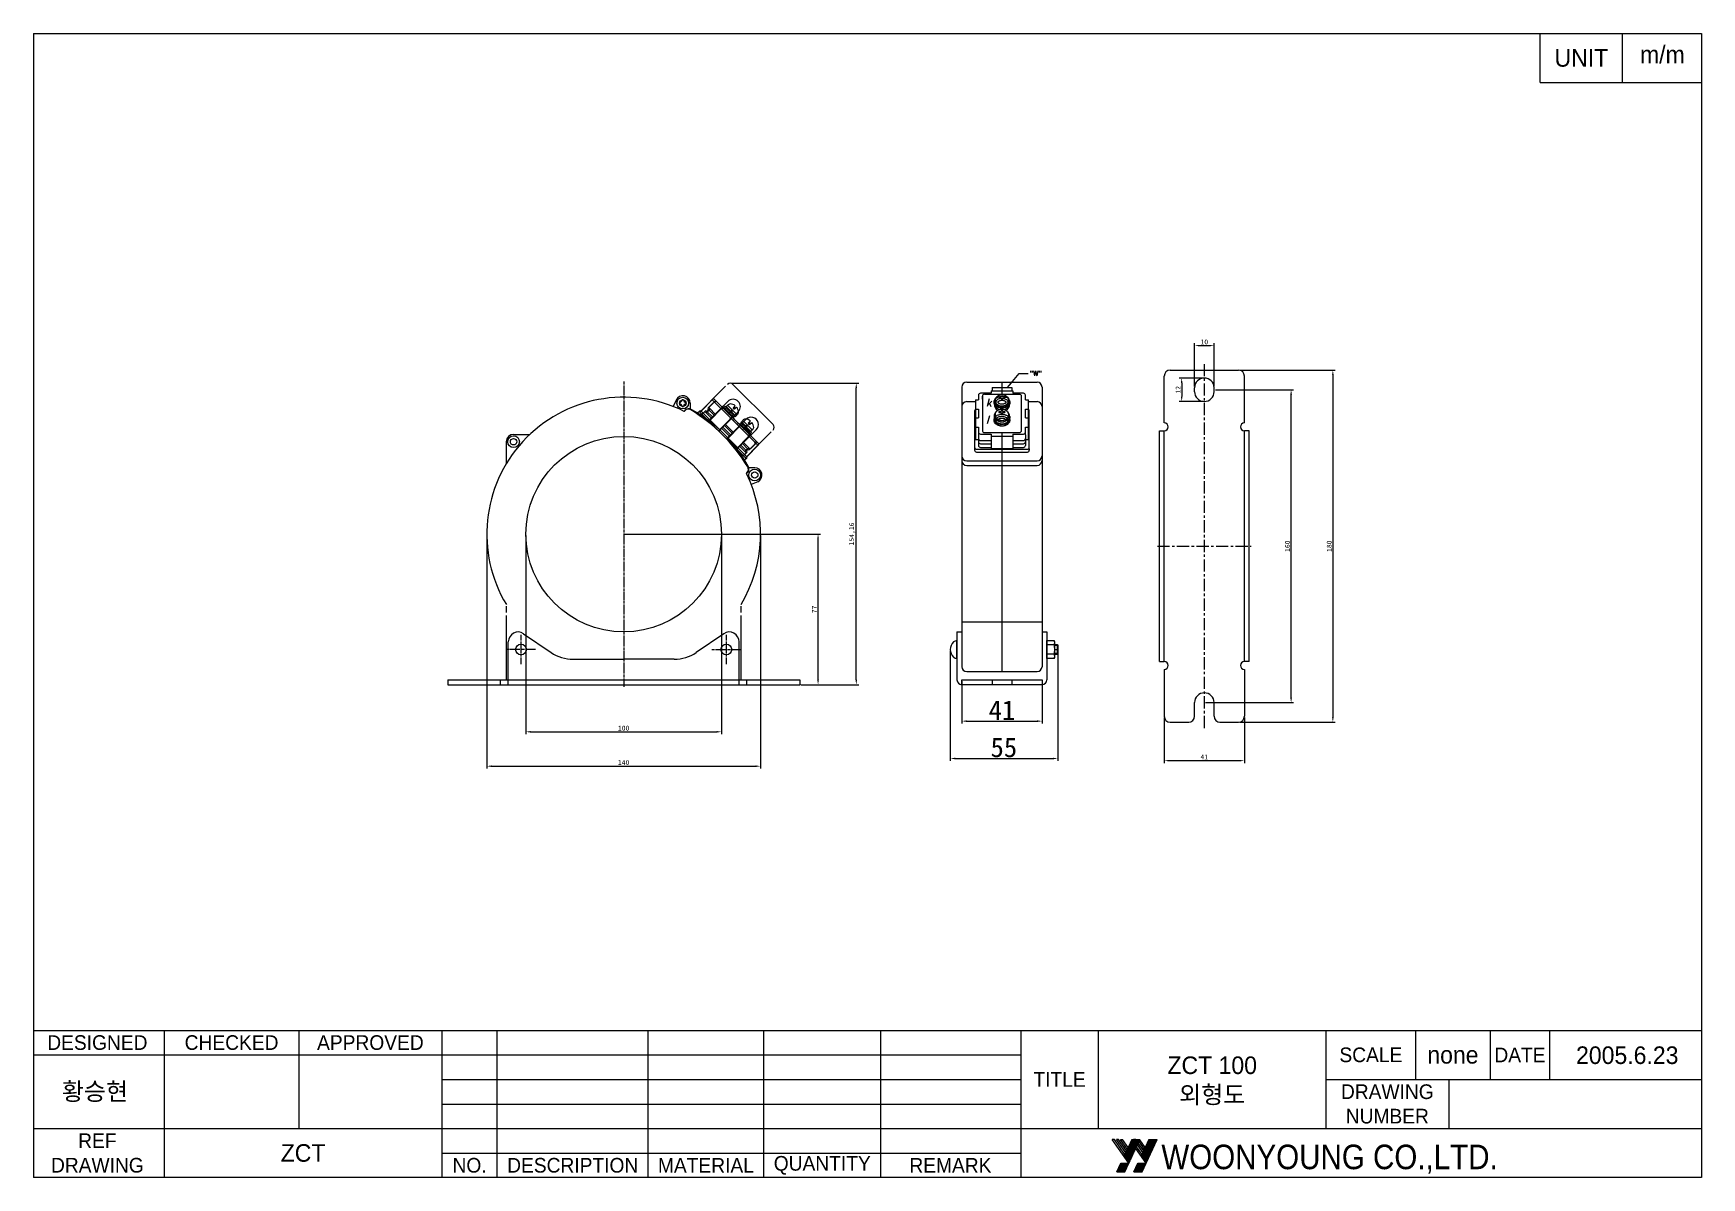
# Model space of a CAD drawing. Header units: millimetres. Extents: x 1231 to 2085, y -142 to 443.
import ezdxf

# ---------------------------------------------------------------- set-up
doc = ezdxf.new("R2010")
doc.units = ezdxf.units.MM
for name, pattern in [('CENTER', [2, 1.25, -0.25, 0.25, -0.25]), ('CENTER2', [28.575, 19.05, -3.175, 3.175, -3.175]), ('HIDDEN2', [4.7625, 3.175, -1.5875])]:
    doc.linetypes.add(name, pattern=pattern)
for name, color, linetype in [('case', 7, 'Continuous'), ('CL', 1, 'CENTER'), ('LAYER1', 4, 'Continuous'), ('RD', 1, 'Continuous'), ('가는실선', 7, 'Continuous'), ('단자cover', 5, 'Continuous'), ('단자판', 1, 'Continuous')]:
    doc.layers.add(name, color=color, linetype=linetype)
doc.styles.add('H', font='Dotum.ttf')
doc.styles.add('M', font='Gulim.ttf', dxfattribs={"height": 3})
doc.styles.add('ROMANS', font='romans.shx', dxfattribs={"height": 2.6})
doc.styles.add('ROMANT', font='GNGT.TTF', dxfattribs={"width": 0.9, "height": 3})
doc.dimstyles.new('ISO-25', dxfattribs={"dimtxt": 2.5, "dimasz": 2.5, "dimexe": 1.25, "dimexo": 0.625, "dimtad": 1, "dimtxsty": 'Standard', "dimcen": 2.5, "dimadec": 0, "dimazin": 0, "dimtfac": 1, "dimtmove": 0, "dimatfit": 3, "dimfxl": 0, "dimarcsym": 0})

msp = doc.modelspace()

# ---------------------------------------------------------------- texts
at = {"style": 'ROMANT', "width": 0.9}
for s in ['WOONYOUNG CO.,LTD', 'WOONYOUNG CO.,LTD.']:
    msp.add_text(s, height=12.55068, dxfattribs=at).set_placement((1808.279, -137.459))
at = {"color": 4, "insert": (1740.875, 270.801), "char_height": 2.6, "attachment_point": 1, "style": 'ROMANS'}
msp.add_mtext('"W"', dxfattribs=at)
at = {"color": 7, "char_height": 4, "attachment_point": 1, "style": 'H'}
for s, insert, width in [('{\\Fscripts.shx;k}', (1718.533, 256.578), 5.442), ('{\\Fscripts.shx;l}', (1718.594, 247.767), 2.4563)]:
    msp.add_mtext(s, dxfattribs=dict(at, insert=insert, width=width))
at = {"layer": '가는실선', "style": 'M'}
for s, insert, char_height, width, attachment_point in [('UNIT', (2023.078, 430.818), 9, 42, 5), ('m/m', (2053.053, 437.092), 9, 27.81, 1), ('DESIGNED', (1264.164, -72.75), 7.5, 68.46, 5), ('CHECKED', (1332.795, -72.75), 7.5, 68.82, 5), ('APPROVED', (1403.777, -72.75), 7.5, 73.14, 5), ('SCALE', (1915.426, -79.025), 7.5, 45.93, 5), ('SCALE', (1915.426, -79.025), 7.5, 45.93, 5), ('none', (1957.383, -79.025), 9, 38.01, 5), ('none', (1957.383, -79.025), 9, 38.01, 5), ('DATE', (1991.686, -79.025), 7.5, 30.6, 5), ('DATE', (1991.686, -79.025), 7.5, 30.6, 5), ('2005.6.23', (2046.537, -79.228), 9, 78.3302, 5), ('ZCT 100\\P외형도', (1834.292, -92.291), 9, 116.31, 5), ('황승현', (1246.005, -93.163), 9, 45.69, 1), ('TITLE', (1756.232, -91.576), 7.5, 39.78, 5), ('TITLE', (1756.232, -91.576), 7.5, 39.78, 5), ('DRAWING\\PNUMBER', (1923.841, -104.126), 7.5, 62.76, 5), ('DRAWING\\PNUMBER', (1923.841, -104.126), 7.5, 62.76, 5), ('REF\\PDRAWING', (1264.164, -129.228), 7.5, 68.46, 5), ('ZCT', (1369.365, -129.228), 9, 141.96, 5), ('NO.', (1454.511, -135.503), 7.5, 28.32, 5), ('DESCRIPTION', (1507.254, -135.503), 7.5, 77.16, 5), ('MATERIAL', (1575.377, -135.503), 7.5, 59.1, 5), ('QUANTITY', (1634.866, -135.503), 7.5, 59.85, 5), ('REMARK', (1700.412, -135.503), 7.5, 71.56006, 5)]:
    msp.add_mtext(s, dxfattribs=dict(at, insert=insert, char_height=char_height, width=width, attachment_point=attachment_point))

# ---------------------------------------------------------------- blocks, each defined once
blk = doc.blocks.new('*X11')
at = {"color": 0}
for p, q in [((151.4, 128.86), (153.26, 130.72)), ((151.47, 129.2), (152.99, 130.72)), ((151.51, 128.7), (153.52, 130.72)), ((151.61, 128.54), (153.79, 130.72)), ((151.7, 129.69), (152.72, 130.72)), ((151.72, 128.39), (154.05, 130.72)), ((151.93, 130.18), (152.46, 130.72)), ((152.15, 130.68), (152.19, 130.72)), ((155.61, 129.09), (157.23, 130.72)), ((155.61, 128.82), (157.5, 130.72)), ((155.72, 128.67), (157.76, 130.72)), ((155.82, 128.51), (158.03, 130.72)), ((155.84, 129.59), (156.97, 130.72)), ((155.93, 128.36), (158.29, 130.72)), ((156.07, 130.08), (156.7, 130.72)), ((156.3, 130.57), (156.44, 130.72)), ((151.83, 128.23), (154.02, 130.42)), ((151.94, 128.08), (153.79, 129.92)), ((152.05, 127.92), (153.56, 129.43)), ((152.16, 127.76), (153.33, 128.93)), ((152.27, 127.61), (153.1, 128.44)), ((152.38, 127.45), (152.87, 127.95)), ((152.49, 127.3), (152.64, 127.45)), ((156.04, 128.2), (158.16, 130.31)), ((156.15, 128.04), (157.93, 129.82)), ((156.26, 127.89), (157.7, 129.33)), ((156.37, 127.73), (157.47, 128.83)), ((156.48, 127.58), (157.24, 128.34)), ((156.59, 127.42), (157.01, 127.85)), ((156.7, 127.26), (156.79, 127.35)), ((148.52, 122.8), (150.65, 124.93)), ((148.73, 123.27), (150.38, 124.93)), ((148.79, 122.8), (150.91, 124.93)), ((148.96, 123.76), (150.12, 124.93)), ((149.05, 122.8), (151.18, 124.93)), ((149.18, 124.26), (149.85, 124.93)), ((149.32, 122.8), (151.44, 124.93)), ((149.41, 124.75), (149.59, 124.93)), ((149.58, 122.8), (151.28, 124.49)), ((149.85, 122.8), (151.05, 124)), ((150.11, 122.8), (150.83, 123.51)), ((150.38, 122.8), (150.6, 123.02)), ((152.76, 122.8), (154.89, 124.93)), ((152.87, 123.17), (154.63, 124.93)), ((153.03, 122.8), (155.16, 124.93)), ((153.1, 123.66), (154.36, 124.93)), ((153.29, 122.8), (155.42, 124.93)), ((153.33, 124.16), (154.1, 124.93)), ((153.55, 124.65), (153.83, 124.93)), ((153.56, 122.8), (155.64, 124.88)), ((153.82, 122.8), (155.42, 124.39)), ((154.09, 122.8), (155.19, 123.9)), ((154.36, 122.8), (154.97, 123.41)), ((154.62, 122.8), (154.74, 122.92))]:
    blk.add_line(p, q, dxfattribs=at)
blk = doc.blocks.new('*X12')
at = {"color": 0}
for p, q in [((150.35, 73.46), (150.77, 73.87)), ((150.46, 73.3), (150.88, 73.71)), ((150.52, 73.89), (150.66, 74.03)), ((150.57, 73.14), (150.99, 73.56)), ((154.56, 73.42), (154.98, 73.84)), ((154.65, 73.77), (154.87, 73.99)), ((154.67, 73.27), (155.09, 73.68)), ((154.78, 73.11), (155.2, 73.52)), ((149.51, 71.81), (149.91, 72.21)), ((149.62, 71.66), (150.02, 72.06)), ((149.68, 72.25), (149.8, 72.37)), ((149.73, 71.5), (150.13, 71.9)), ((149.84, 71.35), (150.24, 71.75)), ((149.94, 72.77), (150.31, 73.14)), ((149.94, 71.19), (150.34, 71.59)), ((150, 72.58), (150.42, 72.99)), ((150.05, 71.03), (150.45, 71.43)), ((150.11, 72.42), (150.52, 72.83)), ((150.16, 70.88), (150.56, 71.28)), ((150.22, 72.26), (150.63, 72.68)), ((150.27, 70.72), (150.67, 71.12)), ((150.33, 72.11), (150.74, 72.52)), ((150.38, 70.57), (150.78, 70.97)), ((150.44, 71.95), (150.85, 72.36)), ((150.49, 70.41), (150.89, 70.81)), ((150.55, 71.79), (150.96, 72.21)), ((150.6, 70.26), (151, 70.66)), ((150.66, 71.64), (151.07, 72.05)), ((150.68, 72.99), (151.09, 73.4)), ((150.71, 70.1), (150.78, 70.17)), ((150.77, 71.48), (151.18, 71.89)), ((150.79, 72.83), (151.2, 73.24)), ((150.88, 71.33), (151.29, 71.74)), ((150.9, 72.68), (151.31, 73.09)), ((150.99, 71.17), (151.4, 71.58)), ((151.01, 72.52), (151.42, 72.93)), ((151.09, 71.01), (151.24, 71.16)), ((151.12, 72.36), (151.53, 72.78)), ((151.23, 72.21), (151.64, 72.62)), ((151.34, 72.05), (151.75, 72.46)), ((151.45, 71.9), (151.7, 72.15)), ((153.72, 71.78), (154.12, 72.18)), ((153.81, 72.14), (154.01, 72.34)), ((153.83, 71.63), (154.23, 72.03)), ((153.94, 71.47), (154.34, 71.87)), ((154.05, 71.31), (154.45, 71.71)), ((154.1, 72.7), (154.52, 73.11)), ((154.16, 71.16), (154.56, 71.56)), ((154.21, 72.54), (154.63, 72.96)), ((154.26, 71), (154.66, 71.4)), ((154.32, 72.39), (154.74, 72.8)), ((154.37, 70.85), (154.77, 71.25)), ((154.43, 72.23), (154.84, 72.64)), ((154.48, 70.69), (154.88, 71.09)), ((154.54, 72.07), (154.95, 72.49)), ((154.59, 70.53), (154.99, 70.94)), ((154.65, 71.92), (155.06, 72.33)), ((154.7, 70.38), (155.1, 70.78)), ((154.76, 71.76), (155.17, 72.17)), ((154.81, 70.22), (155.15, 70.57)), ((154.87, 71.61), (155.28, 72.02)), ((154.89, 72.95), (155.3, 73.37)), ((154.98, 71.45), (155.39, 71.86)), ((155, 72.8), (155.41, 73.21)), ((155.09, 71.29), (155.5, 71.71)), ((155.11, 72.64), (155.52, 73.06)), ((155.2, 71.14), (155.61, 71.55)), ((155.22, 72.48), (155.63, 72.9)), ((155.31, 70.98), (155.38, 71.06)), ((155.32, 72.33), (155.74, 72.74)), ((155.43, 72.17), (155.85, 72.59)), ((155.54, 72.01), (155.96, 72.43)), ((155.65, 71.86), (155.84, 72.05))]:
    blk.add_line(p, q, dxfattribs=at)
blk = doc.blocks.new('*X13')
at = {"color": 0}
for p, q in [((151.4, 128.86), (153.26, 130.72)), ((151.47, 129.2), (152.99, 130.72)), ((151.51, 128.7), (153.52, 130.72)), ((151.61, 128.54), (153.79, 130.72)), ((151.7, 129.69), (152.72, 130.72)), ((151.72, 128.39), (154.05, 130.72)), ((151.93, 130.18), (152.46, 130.72)), ((152.15, 130.68), (152.19, 130.72)), ((155.61, 129.09), (157.23, 130.72)), ((155.61, 128.82), (157.5, 130.72)), ((155.72, 128.67), (157.76, 130.72)), ((155.82, 128.51), (158.03, 130.72)), ((155.84, 129.59), (156.97, 130.72)), ((155.93, 128.36), (158.29, 130.72)), ((156.07, 130.08), (156.7, 130.72)), ((156.3, 130.57), (156.44, 130.72)), ((151.83, 128.23), (154.02, 130.42)), ((151.94, 128.08), (153.79, 129.92)), ((152.05, 127.92), (153.56, 129.43)), ((152.16, 127.76), (153.33, 128.93)), ((152.27, 127.61), (153.1, 128.44)), ((152.38, 127.45), (152.87, 127.95)), ((152.49, 127.3), (152.64, 127.45)), ((156.04, 128.2), (158.16, 130.31)), ((156.15, 128.04), (157.93, 129.82)), ((156.26, 127.89), (157.7, 129.33)), ((156.37, 127.73), (157.47, 128.83)), ((156.48, 127.58), (157.24, 128.34)), ((156.59, 127.42), (157.01, 127.85)), ((156.7, 127.26), (156.79, 127.35)), ((148.52, 122.8), (150.65, 124.93)), ((148.73, 123.27), (150.38, 124.93)), ((148.79, 122.8), (150.91, 124.93)), ((148.96, 123.76), (150.12, 124.93)), ((149.05, 122.8), (151.18, 124.93)), ((149.18, 124.26), (149.85, 124.93)), ((149.32, 122.8), (151.44, 124.93)), ((149.41, 124.75), (149.59, 124.93)), ((149.58, 122.8), (151.28, 124.49)), ((149.85, 122.8), (151.05, 124)), ((150.11, 122.8), (150.83, 123.51)), ((150.38, 122.8), (150.6, 123.02)), ((152.76, 122.8), (154.89, 124.93)), ((152.87, 123.17), (154.63, 124.93)), ((153.03, 122.8), (155.16, 124.93)), ((153.1, 123.66), (154.36, 124.93)), ((153.29, 122.8), (155.42, 124.93)), ((153.33, 124.16), (154.1, 124.93)), ((153.55, 124.65), (153.83, 124.93)), ((153.56, 122.8), (155.64, 124.88)), ((153.82, 122.8), (155.42, 124.39)), ((154.09, 122.8), (155.19, 123.9)), ((154.36, 122.8), (154.97, 123.41)), ((154.62, 122.8), (154.74, 122.92))]:
    blk.add_line(p, q, dxfattribs=at)
blk = doc.blocks.new('*D192')
at = {"color": 0, "lineweight": -2}
for p, q in [((1835.89, 261.16), (1875.88, 261.16)), ((1874.63, 103.66), (1874.63, 258.66)), ((1830.89, 101.16), (1875.88, 101.16))]:
    blk.add_line(p, q, dxfattribs=at)
at = {"color": 0}
for points in [[(1874.22, 258.66), (1875.05, 258.66), (1874.63, 261.16)], [(1874.22, 103.66), (1875.05, 103.66), (1874.63, 101.16)]]:
    blk.add_solid(points, dxfattribs=at)
at = {"layer": 'Defpoints', "color": 0}
for p in [(1835.26, 261.16), (1874.63, 261.16), (1830.26, 101.16)]:
    blk.add_point(p, dxfattribs=at)
at = {"color": 0, "insert": (1872.76, 181.16), "char_height": 2.5, "attachment_point": 5, "rotation": 90}
blk.add_mtext('160', dxfattribs=at)
blk = doc.blocks.new('*D193')
at = {"color": 0, "lineweight": -2}
for p, q in [((1848.39, 271.16), (1897.24, 271.16)), ((1895.99, 268.66), (1895.99, 93.66)), ((1848.39, 91.16), (1897.24, 91.16))]:
    blk.add_line(p, q, dxfattribs=at)
at = {"color": 0}
for points in [[(1895.57, 268.66), (1896.41, 268.66), (1895.99, 271.16)], [(1895.57, 93.66), (1896.41, 93.66), (1895.99, 91.16)]]:
    blk.add_solid(points, dxfattribs=at)
at = {"layer": 'Defpoints', "color": 0}
for p in [(1847.76, 271.16), (1847.76, 91.16), (1895.99, 91.16)]:
    blk.add_point(p, dxfattribs=at)
at = {"color": 0, "insert": (1894.11, 181.16), "char_height": 2.5, "attachment_point": 5, "rotation": 90}
blk.add_mtext('180', dxfattribs=at)
blk = doc.blocks.new('*D194')
at = {"color": 0, "lineweight": -2}
for p, q in [((1809.76, 93.54), (1809.76, 70.22)), ((1850.76, 93.54), (1850.76, 70.22)), ((1812.26, 71.47), (1848.26, 71.47))]:
    blk.add_line(p, q, dxfattribs=at)
at = {"color": 0}
for points in [[(1812.26, 71.89), (1812.26, 71.06), (1809.76, 71.47)], [(1848.26, 71.89), (1848.26, 71.06), (1850.76, 71.47)]]:
    blk.add_solid(points, dxfattribs=at)
at = {"layer": 'Defpoints', "color": 0}
for p in [(1809.76, 94.16), (1850.76, 94.16), (1850.76, 71.47)]:
    blk.add_point(p, dxfattribs=at)
at = {"color": 0, "insert": (1830.26, 73.35), "char_height": 2.5, "attachment_point": 5}
blk.add_mtext('41', dxfattribs=at)
blk = doc.blocks.new('*D195')
at = {"color": 0, "lineweight": -2}
for p, q in [((1825.26, 262.79), (1825.26, 284.98)), ((1827.76, 283.73), (1832.76, 283.73)), ((1835.26, 262.79), (1835.26, 284.98))]:
    blk.add_line(p, q, dxfattribs=at)
at = {"color": 0}
for points in [[(1827.76, 284.14), (1827.76, 283.31), (1825.26, 283.73)], [(1832.76, 284.14), (1832.76, 283.31), (1835.26, 283.73)]]:
    blk.add_solid(points, dxfattribs=at)
at = {"layer": 'Defpoints', "color": 0}
for p in [(1835.26, 283.73), (1825.26, 262.16), (1835.26, 262.16)]:
    blk.add_point(p, dxfattribs=at)
at = {"color": 0, "insert": (1830.26, 285.6), "char_height": 2.5, "attachment_point": 5}
blk.add_mtext('10', dxfattribs=at)
blk = doc.blocks.new('*D196')
at = {"color": 0, "lineweight": -2}
for p, q in [((1829.64, 267.16), (1817.42, 267.16)), ((1818.67, 264.66), (1818.67, 257.66)), ((1829.64, 255.16), (1817.42, 255.16))]:
    blk.add_line(p, q, dxfattribs=at)
at = {"color": 0}
for points in [[(1818.26, 264.66), (1819.09, 264.66), (1818.67, 267.16)], [(1818.26, 257.66), (1819.09, 257.66), (1818.67, 255.16)]]:
    blk.add_solid(points, dxfattribs=at)
at = {"layer": 'Defpoints', "color": 0}
for p in [(1830.26, 267.16), (1818.67, 255.16), (1830.26, 255.16)]:
    blk.add_point(p, dxfattribs=at)
at = {"color": 0, "insert": (1816.8, 261.16), "char_height": 2.5, "attachment_point": 5, "rotation": 90}
blk.add_mtext('12', dxfattribs=at)
blk = doc.blocks.new('*D197')
at = {"color": 0, "lineweight": -2}
for p, q in [((1700.36, 127.69), (1700.36, 71.32)), ((1755.36, 127.69), (1755.36, 71.32)), ((1702.86, 72.57), (1752.86, 72.57))]:
    blk.add_line(p, q, dxfattribs=at)
at = {"color": 0}
for points in [[(1702.86, 72.98), (1702.86, 72.15), (1700.36, 72.57)], [(1752.86, 72.98), (1752.86, 72.15), (1755.36, 72.57)]]:
    blk.add_solid(points, dxfattribs=at)
at = {"layer": 'Defpoints', "color": 0}
for p in [(1700.36, 128.31), (1755.36, 128.31), (1755.36, 72.57)]:
    blk.add_point(p, dxfattribs=at)
at = {"color": 0, "insert": (1727.73, 78.19), "char_height": 10, "attachment_point": 5}
blk.add_mtext('55', dxfattribs=at)
blk = doc.blocks.new('*D198')
at = {"color": 0, "lineweight": -2}
for p, q in [((1706.26, 112.2), (1706.26, 90.43)), ((1747.26, 112.2), (1747.26, 90.43)), ((1708.76, 91.68), (1744.76, 91.68))]:
    blk.add_line(p, q, dxfattribs=at)
at = {"color": 0}
for points in [[(1708.76, 92.1), (1708.76, 91.26), (1706.26, 91.68)], [(1744.76, 92.1), (1744.76, 91.26), (1747.26, 91.68)]]:
    blk.add_solid(points, dxfattribs=at)
at = {"layer": 'Defpoints', "color": 0}
for p in [(1706.26, 112.83), (1747.26, 112.83), (1747.26, 91.68)]:
    blk.add_point(p, dxfattribs=at)
at = {"color": 0, "insert": (1726.76, 97.3), "char_height": 10, "attachment_point": 5}
blk.add_mtext('41', dxfattribs=at)
blk = doc.blocks.new('*D200')
at = {"color": 0, "lineweight": -2}
for p, q in [((1483.32, 186.7), (1483.32, 84.98)), ((1583.32, 186.7), (1583.32, 84.98)), ((1485.82, 86.23), (1580.82, 86.23))]:
    blk.add_line(p, q, dxfattribs=at)
at = {"color": 0}
for points in [[(1485.82, 86.64), (1485.82, 85.81), (1483.32, 86.23)], [(1580.82, 86.64), (1580.82, 85.81), (1583.32, 86.23)]]:
    blk.add_solid(points, dxfattribs=at)
at = {"layer": 'Defpoints', "color": 0}
for p in [(1483.32, 187.33), (1583.32, 187.33), (1583.32, 86.23)]:
    blk.add_point(p, dxfattribs=at)
at = {"color": 0, "insert": (1533.32, 88.1), "char_height": 2.5, "attachment_point": 5}
blk.add_mtext('100', dxfattribs=at)
blk = doc.blocks.new('*D201')
at = {"color": 0, "lineweight": -2}
for p, q in [((1463.32, 186.7), (1463.32, 67.39)), ((1603.32, 186.7), (1603.32, 67.39)), ((1465.82, 68.64), (1600.82, 68.64))]:
    blk.add_line(p, q, dxfattribs=at)
at = {"color": 0}
for points in [[(1465.82, 69.06), (1465.82, 68.23), (1463.32, 68.64)], [(1600.82, 69.06), (1600.82, 68.23), (1603.32, 68.64)]]:
    blk.add_solid(points, dxfattribs=at)
at = {"layer": 'Defpoints', "color": 0}
for p in [(1463.32, 187.33), (1603.32, 187.33), (1603.32, 68.64)]:
    blk.add_point(p, dxfattribs=at)
at = {"color": 0, "insert": (1533.32, 70.52), "char_height": 2.5, "attachment_point": 5}
blk.add_mtext('140', dxfattribs=at)
blk = doc.blocks.new('*D202')
at = {"color": 0, "lineweight": -2}
for p, q in [((1533.95, 187.33), (1633.97, 187.33)), ((1632.72, 112.83), (1632.72, 184.83)), ((1623.95, 110.33), (1633.97, 110.33))]:
    blk.add_line(p, q, dxfattribs=at)
at = {"color": 0}
for points in [[(1632.3, 184.83), (1633.13, 184.83), (1632.72, 187.33)], [(1632.3, 112.83), (1633.13, 112.83), (1632.72, 110.33)]]:
    blk.add_solid(points, dxfattribs=at)
at = {"layer": 'Defpoints', "color": 0}
for p in [(1533.32, 187.33), (1632.72, 187.33), (1623.32, 110.33)]:
    blk.add_point(p, dxfattribs=at)
at = {"color": 0, "insert": (1630.84, 148.83), "char_height": 2.5, "attachment_point": 5, "rotation": 90}
blk.add_mtext('77', dxfattribs=at)
blk = doc.blocks.new('*D203')
at = {"color": 0, "lineweight": -2}
for p, q in [((1588.43, 264.48), (1653.51, 264.48)), ((1652.26, 112.83), (1652.26, 261.98)), ((1623.95, 110.33), (1653.51, 110.33))]:
    blk.add_line(p, q, dxfattribs=at)
at = {"color": 0}
for points in [[(1651.84, 261.98), (1652.67, 261.98), (1652.26, 264.48)], [(1651.84, 112.83), (1652.67, 112.83), (1652.26, 110.33)]]:
    blk.add_solid(points, dxfattribs=at)
at = {"layer": 'Defpoints', "color": 0}
for p in [(1587.81, 264.48), (1652.26, 264.48), (1623.32, 110.33)]:
    blk.add_point(p, dxfattribs=at)
at = {"color": 0, "insert": (1650.17, 187.4), "char_height": 2.5, "attachment_point": 5, "rotation": 90}
blk.add_mtext('154,16', dxfattribs=at)

# ---------------------------------------------------------------- dimensions: what is measured, and where the dimension line sits
for base, p1, p2, picture, middle in [((1835.261, 283.727), (1825.261, 262.163), (1835.261, 262.163), '*D195', (1830.261, 285.602)), ((1603.324, 68.643), (1463.324, 187.326), (1603.324, 187.326), '*D201', (1533.324, 70.518)), ((1583.324, 86.226), (1483.324, 187.326), (1583.324, 187.326), '*D200', (1533.324, 88.101)), ((1850.761, 71.474), (1809.761, 94.163), (1850.761, 94.163), '*D194', (1830.261, 73.349))]:
    dim = msp.add_linear_dim(base=base, p1=p1, p2=p2, dimstyle='ISO-25')
    dim.commit()
    dim.dimension.update_dxf_attribs({"geometry": picture, "text_midpoint": middle})
for base, p1, p2, picture, middle in [((1652.257, 264.482), (1623.324, 110.326), (1587.807, 264.482), '*D203', (1650.174, 187.404)), ((1818.674, 255.163), (1830.261, 267.163), (1830.261, 255.163), '*D196', (1816.799, 261.163)), ((1895.99, 91.163), (1847.761, 271.163), (1847.761, 91.163), '*D193', (1894.115, 181.163)), ((1874.633, 261.163), (1830.261, 101.163), (1835.261, 261.163), '*D192', (1872.758, 181.163)), ((1632.717, 187.326), (1623.324, 110.326), (1533.324, 187.326), '*D202', (1630.842, 148.826))]:
    dim = msp.add_linear_dim(base=base, p1=p1, p2=p2, angle=90, dimstyle='ISO-25')
    dim.commit()
    dim.dimension.update_dxf_attribs({"geometry": picture, "text_midpoint": middle})
at = {"color": 7}
for base, p1, p2, picture, middle in [((1755.358, 72.568), (1700.358, 128.311), (1755.358, 128.311), '*D197', (1727.728, 72.568)), ((1747.258, 91.679), (1706.258, 112.826), (1747.258, 112.826), '*D198', (1726.758, 91.679))]:
    dim = msp.add_linear_dim(base=base, p1=p1, p2=p2, dimstyle='ISO-25', override={"dimtxt": 10}, dxfattribs=at)
    dim.commit()
    dim.dimension.update_dxf_attribs({"geometry": picture, "text_midpoint": middle, "dimtype": 160})

# ---------------------------------------------------------------- linework, layer by layer
at = {"color": 1, "linetype": 'CENTER', "ltscale": 5}
for p, q in [((1830.261, 88.163), (1830.261, 274.163)), ((1806.261, 181.163), (1854.261, 181.163))]:
    msp.add_line(p, q, dxfattribs=at)
at = {"color": 1, "linetype": 'CENTER'}
for p, q in [((1533.324, 265.383), (1533.324, 109.269)), ((1488.286, 128.326), (1473.362, 128.326)), ((1488.286, 128.326), (1473.362, 128.326)), ((1480.824, 120.864), (1480.824, 135.788)), ((1480.824, 120.864), (1480.824, 135.788)), ((1578.362, 128.326), (1593.286, 128.326)), ((1578.362, 128.326), (1593.286, 128.326)), ((1585.824, 120.864), (1585.824, 135.788)), ((1585.824, 120.864), (1585.824, 135.788))]:
    msp.add_line(p, q, dxfattribs=at)
for p, q in [((1708.758, 265.004), (1744.758, 265.004)), ((1726.758, 265.004), (1726.758, 258.873)), ((1809.761, 244.163), (1809.761, 268.163)), ((1812.761, 271.163), (1847.761, 271.163)), ((1850.761, 244.163), (1850.761, 268.163)), ((1579.639, 256.269), (1602.267, 233.642)), ((1706.258, 262.504), (1706.258, 119.504)), ((1713.258, 255.998), (1714.758, 255.998)), ((1714.758, 258.326), (1714.758, 255.998)), ((1721.258, 259.326), (1715.758, 259.326)), ((1716.758, 257.873), (1716.758, 240.288)), ((1717.758, 258.873), (1735.758, 258.873)), ((1721.258, 260.594), (1721.258, 259.326)), ((1721.258, 260.594), (1732.258, 260.594)), ((1721.758, 262.251), (1721.758, 260.594)), ((1721.758, 262.251), (1731.758, 262.251)), ((1731.758, 262.251), (1731.758, 260.594)), ((1732.258, 260.594), (1732.258, 259.326)), ((1737.758, 259.326), (1732.258, 259.326)), ((1736.758, 256.395), (1736.758, 257.873)), ((1736.758, 240.288), (1736.758, 256.395)), ((1738.758, 255.998), (1738.758, 258.326)), ((1738.758, 255.998), (1740.258, 255.998)), ((1747.258, 262.504), (1747.258, 119.504)), ((1825.261, 260.163), (1825.261, 262.163)), ((1835.261, 260.163), (1835.261, 262.163)), ((1560.133, 255.865), (1558.652, 252.583)), ((1567.301, 254.323), (1567.301, 251.307)), ((1708.758, 255.071), (1713.258, 255.071)), ((1713.258, 251.255), (1714.758, 251.255)), ((1713.758, 251.255), (1714.758, 251.255)), ((1714.758, 251.255), (1714.758, 246.805)), ((1738.758, 251.255), (1739.758, 251.255)), ((1738.758, 246.805), (1738.758, 251.255)), ((1738.758, 251.255), (1740.258, 251.255)), ((1740.258, 255.071), (1744.758, 255.071)), ((1713.258, 246.805), (1714.758, 246.805)), ((1713.258, 242.063), (1714.758, 242.063)), ((1714.758, 242.063), (1714.758, 239.527)), ((1714.758, 239.527), (1714.758, 235.699)), ((1726.758, 239.288), (1726.758, 117.004)), ((1738.758, 246.805), (1740.258, 246.805)), ((1738.758, 238.056), (1738.758, 242.063)), ((1738.758, 242.063), (1740.258, 242.063)), ((1807.261, 122.163), (1807.261, 240.163)), ((1807.261, 240.163), (1809.761, 240.163)), ((1809.761, 122.163), (1809.761, 240.163)), ((1853.261, 240.163), (1850.761, 240.163)), ((1850.761, 122.163), (1850.761, 240.163)), ((1853.261, 122.163), (1853.261, 240.163)), ((1473.269, 234.571), (1473.269, 223.291)), ((1477.019, 238.321), (1485.37, 238.321)), ((1712.758, 231.012), (1712.758, 230.32)), ((1713.258, 235.699), (1714.758, 235.699)), ((1713.758, 230.749), (1739.758, 230.749)), ((1714.758, 235.699), (1714.758, 234.94)), ((1714.758, 234.94), (1714.758, 233.707)), ((1714.758, 233.707), (1714.758, 232.69)), ((1715.758, 238.527), (1721.258, 238.527)), ((1715.758, 235.199), (1721.258, 235.199)), ((1715.758, 233.577), (1721.258, 233.577)), ((1721.258, 238.527), (1721.258, 231.128)), ((1721.258, 237.466), (1732.258, 237.466)), ((1721.258, 231.128), (1732.258, 231.128)), ((1732.258, 238.527), (1737.758, 238.527)), ((1732.258, 238.527), (1732.258, 231.128)), ((1732.258, 235.199), (1737.758, 235.199)), ((1732.258, 233.577), (1737.758, 233.577)), ((1738.758, 238.056), (1738.758, 237.297)), ((1738.758, 237.297), (1738.758, 234.94)), ((1738.758, 235.699), (1740.258, 235.699)), ((1738.758, 234.94), (1738.758, 233.707)), ((1738.758, 233.707), (1738.758, 232.69)), ((1740.758, 231.012), (1740.758, 230.32)), ((1708.758, 224.797), (1744.758, 224.797)), ((1708.758, 222.465), (1744.758, 222.465)), ((1600.321, 221.303), (1597.304, 221.303)), ((1601.863, 214.135), (1598.581, 212.654)), ((1473.324, 112.826), (1473.324, 142.538)), ((1593.324, 112.826), (1593.324, 142.538)), ((1706.258, 142.515), (1721.758, 142.515)), ((1721.758, 142.515), (1731.758, 142.515)), ((1731.758, 142.515), (1747.258, 142.515)), ((1807.261, 122.163), (1809.761, 122.163)), ((1853.261, 122.163), (1850.761, 122.163)), ((1443.324, 112.826), (1623.324, 112.826)), ((1443.324, 112.826), (1443.324, 110.326)), ((1473.324, 112.826), (1593.324, 112.826)), ((1623.324, 112.826), (1623.324, 110.326)), ((1708.758, 117.004), (1744.758, 117.004)), ((1809.761, 118.163), (1809.761, 94.163)), ((1850.761, 118.163), (1850.761, 94.163)), ((1443.324, 110.326), (1623.324, 110.326)), ((1825.261, 94.163), (1825.261, 101.163)), ((1835.261, 94.163), (1835.261, 101.163)), ((1812.761, 91.163), (1822.261, 91.163)), ((1838.261, 91.163), (1847.761, 91.163)), ((1231.434, -66.474), (2084.578, -66.474)), ((1231.434, -66.474), (2077.438, -66.474)), ((1298.385, -66.474), (1298.385, -141.778)), ((1367.207, -66.474), (1367.207, -116.677)), ((1440.351, -66.474), (1440.351, -116.677)), ((1440.351, -66.474), (1440.351, -79.025)), ((1468.674, -141.778), (1468.674, -66.474)), ((1545.827, -141.778), (1545.827, -66.474)), ((1604.941, -141.778), (1604.941, -66.474)), ((1664.782, -141.778), (1664.782, -66.474)), ((1736.342, -66.474), (1736.342, -141.778)), ((1736.342, -66.474), (1736.342, -91.576)), ((1776.137, -116.677), (1776.137, -66.474)), ((1776.137, -116.677), (1776.137, -66.474)), ((1892.461, -66.474), (1892.461, -116.677)), ((1892.461, -66.474), (1892.461, -116.677)), ((1938.378, -91.576), (1938.378, -66.474)), ((1938.378, -91.576), (1938.378, -66.474)), ((1976.386, -66.474), (1976.386, -91.576)), ((1976.386, -66.474), (1976.386, -91.576)), ((2006.997, -91.576), (2006.997, -66.474)), ((2006.997, -91.576), (2006.997, -66.474)), ((1231.434, -79.025), (1736.342, -79.025)), ((1440.351, -91.576), (1736.342, -91.576)), ((1892.461, -91.576), (2084.578, -91.576)), ((1892.461, -91.576), (2077.438, -91.576)), ((1955.214, -91.576), (1955.214, -116.677)), ((1955.214, -91.576), (1955.214, -116.677)), ((1440.351, -104.126), (1736.342, -104.126)), ((1892.461, -104.126), (1892.461, -104.126)), ((1892.461, -104.126), (1892.461, -104.126)), ((1231.434, -116.677), (2084.578, -116.677)), ((1231.434, -116.677), (2077.438, -116.677)), ((1440.351, -116.677), (1440.351, -141.778)), ((1791.669, -134.375), (1783.183, -122.267)), ((1784.277, -122.267), (1783.183, -122.267)), ((1784.277, -122.267), (1783.183, -122.267)), ((1791.669, -134.375), (1783.183, -122.267)), ((1789.49, -129.833), (1784.277, -122.267)), ((1789.49, -129.833), (1784.277, -122.267)), ((1792.556, -132.575), (1785.347, -122.267)), ((1786.393, -122.267), (1785.347, -122.267)), ((1786.393, -122.267), (1785.347, -122.267)), ((1792.556, -132.575), (1785.347, -122.267)), ((1790.478, -128.108), (1786.393, -122.267)), ((1790.478, -128.108), (1786.393, -122.267)), ((1787.327, -122.203), (1788.373, -122.203)), ((1793.362, -130.833), (1787.327, -122.203)), ((1787.327, -122.203), (1788.373, -122.203)), ((1793.362, -130.833), (1787.327, -122.203)), ((1791.284, -126.367), (1788.373, -122.203)), ((1791.284, -126.367), (1788.373, -122.203)), ((1791.284, -126.367), (1789.657, -129.473)), ((1791.284, -126.367), (1789.657, -129.473)), ((1790.478, -128.108), (1790.645, -127.748)), ((1790.478, -128.108), (1790.645, -127.748)), ((1793.139, -131.315), (1790.645, -127.748)), ((1793.139, -131.315), (1790.645, -127.748)), ((1791.284, -126.367), (1791.455, -126.009)), ((1791.284, -126.367), (1791.455, -126.009)), ((1791.448, -126), (1791.447, -125.998)), ((1791.448, -126), (1791.447, -125.998)), ((1793.182, -122.267), (1791.452, -126.015)), ((1793.182, -122.267), (1791.452, -126.015)), ((1793.945, -129.573), (1791.455, -126.009)), ((1793.945, -129.573), (1791.455, -126.009)), ((1793.182, -122.267), (1797.328, -122.267)), ((1793.182, -122.267), (1797.328, -122.267)), ((1793.945, -129.573), (1795.186, -126.892)), ((1793.945, -129.573), (1795.186, -126.892)), ((1795.154, -122.267), (1794.108, -122.267)), ((1795.154, -122.267), (1794.108, -122.267)), ((1795.186, -126.892), (1795.603, -125.99)), ((1795.186, -126.892), (1795.603, -125.99)), ((1800.43, -134.375), (1795.186, -126.892)), ((1800.43, -134.375), (1795.186, -126.892)), ((1795.603, -125.99), (1796.045, -125.036)), ((1795.603, -125.99), (1796.045, -125.036)), ((1798.251, -129.833), (1795.603, -125.99)), ((1798.251, -129.833), (1795.603, -125.99)), ((1796.045, -125.036), (1796.462, -124.136)), ((1796.045, -125.036), (1796.462, -124.136)), ((1801.316, -132.575), (1796.045, -125.036)), ((1801.316, -132.575), (1796.045, -125.036)), ((1796.462, -124.136), (1796.856, -123.284)), ((1796.462, -124.136), (1796.856, -123.284)), ((1799.239, -128.108), (1796.462, -124.136)), ((1799.239, -128.108), (1796.462, -124.136)), ((1796.856, -123.284), (1797.268, -122.395)), ((1796.856, -123.284), (1797.268, -122.395)), ((1802.114, -130.851), (1796.856, -123.284)), ((1802.114, -130.851), (1796.856, -123.284)), ((1797.268, -122.395), (1797.328, -122.267)), ((1797.268, -122.395), (1797.328, -122.267)), ((1800.045, -126.367), (1797.268, -122.395)), ((1800.045, -126.367), (1797.268, -122.395)), ((1800.045, -126.367), (1798.418, -129.473)), ((1800.045, -126.367), (1798.418, -129.473)), ((1799.239, -128.108), (1799.406, -127.748)), ((1799.239, -128.108), (1799.406, -127.748)), ((1801.9, -131.315), (1799.406, -127.748)), ((1801.9, -131.315), (1799.406, -127.748)), ((1800.045, -126.367), (1800.212, -126.007)), ((1800.045, -126.367), (1800.212, -126.007)), ((1801.943, -122.267), (1800.212, -126.007)), ((1801.943, -122.267), (1800.212, -126.007)), ((1802.706, -129.573), (1800.212, -126.006)), ((1802.706, -129.573), (1800.212, -126.006)), ((1800.483, -134.375), (1806.086, -122.27)), ((1800.483, -134.375), (1806.086, -122.27)), ((1801.943, -122.267), (1806.104, -122.267)), ((1801.943, -122.267), (1806.104, -122.267)), ((1440.351, -129.228), (1736.342, -129.228)), ((1785.518, -138.824), (1787.562, -134.375)), ((1785.518, -138.824), (1787.578, -134.375)), ((1785.518, -138.824), (1787.562, -134.375)), ((1785.518, -138.824), (1787.578, -134.375)), ((1787.562, -134.375), (1791.722, -134.375)), ((1787.562, -134.375), (1791.722, -134.375)), ((1789.657, -129.473), (1789.106, -130.718)), ((1789.657, -129.473), (1789.106, -130.718)), ((1789.49, -129.833), (1789.657, -129.473)), ((1789.49, -129.833), (1789.657, -129.473)), ((1792.268, -133.196), (1789.657, -129.473)), ((1792.268, -133.196), (1789.657, -129.473)), ((1789.679, -138.824), (1791.722, -134.375)), ((1789.679, -138.824), (1791.722, -134.375)), ((1791.722, -134.375), (1792.268, -133.196)), ((1791.722, -134.375), (1792.268, -133.196)), ((1792.268, -133.196), (1792.556, -132.575)), ((1792.268, -133.196), (1792.556, -132.575)), ((1792.556, -132.575), (1793.139, -131.315)), ((1792.556, -132.575), (1793.139, -131.315)), ((1793.139, -131.315), (1793.362, -130.833)), ((1793.139, -131.315), (1793.362, -130.833)), ((1793.362, -130.833), (1793.945, -129.573)), ((1793.362, -130.833), (1793.945, -129.573)), ((1794.279, -138.824), (1796.323, -134.375)), ((1794.279, -138.824), (1796.339, -134.375)), ((1794.279, -138.824), (1796.323, -134.375)), ((1794.279, -138.824), (1796.339, -134.375)), ((1796.323, -134.375), (1800.483, -134.375)), ((1796.323, -134.375), (1800.483, -134.375)), ((1798.418, -129.473), (1797.849, -130.692)), ((1798.418, -129.473), (1797.849, -130.692)), ((1798.251, -129.833), (1798.418, -129.473)), ((1798.251, -129.833), (1798.418, -129.473)), ((1801.029, -133.196), (1798.418, -129.473)), ((1801.029, -133.196), (1798.418, -129.473)), ((1798.44, -138.824), (1800.483, -134.375)), ((1798.44, -138.824), (1800.483, -134.375)), ((1785.518, -138.824), (1789.679, -138.824)), ((1785.518, -138.824), (1789.679, -138.824)), ((1794.279, -138.824), (1798.44, -138.824)), ((1794.279, -138.824), (1798.44, -138.824))]:
    msp.add_line(p, q)
at = {"linetype": 'Continuous'}
for p, q in [((1578.932, 256.269), (1572.922, 250.259)), ((1713.258, 255.998), (1713.258, 235.699)), ((1740.258, 235.699), (1740.258, 255.998)), ((1564.848, 250.67), (1564.285, 250.107)), ((1572.215, 250.259), (1571.139, 249.183)), ((1575.75, 250.259), (1578.932, 247.077)), ((1579.639, 254.855), (1577.164, 252.38)), ((1577.164, 251.673), (1580.346, 248.491)), ((1588.478, 247.43), (1584.235, 251.673)), ((1712.758, 250.255), (1712.758, 231.012)), ((1740.758, 231.012), (1740.758, 250.255)), ((1583.882, 242.127), (1588.125, 237.884)), ((1585.296, 243.541), (1589.539, 239.299)), ((1590.953, 244.955), (1600.852, 235.056)), ((1593.428, 242.481), (1597.67, 238.238)), ((1717.758, 239.288), (1735.758, 239.288)), ((1593.074, 232.935), (1596.256, 229.753)), ((1594.488, 234.349), (1597.67, 231.167)), ((1602.267, 232.935), (1596.256, 226.924)), ((1600.852, 233.642), (1598.378, 231.167)), ((1715.758, 231.69), (1721.258, 231.69)), ((1732.258, 231.69), (1737.758, 231.69)), ((1596.256, 226.217), (1595.181, 225.141)), ((1713.758, 229.32), (1739.758, 229.32)), ((1596.668, 218.85), (1596.104, 218.287)), ((1474.324, 110.326), (1474.324, 132.275)), ((1482.14, 136.406), (1496.226, 126.802)), ((1584.507, 136.406), (1570.421, 126.802)), ((1592.324, 110.326), (1592.324, 132.275)), ((1507.493, 123.326), (1533.324, 123.326)), ((1559.154, 123.326), (1533.324, 123.326)), ((1470.324, 110.326), (1470.324, 112.826)), ((1596.324, 110.326), (1596.324, 112.826))]:
    msp.add_line(p, q, dxfattribs=at)
at = {"linetype": 'CENTER2'}
msp.add_line((1716.758, 256.395), (1716.758, 257.873), dxfattribs=at)
at = {"color": 7}
for p, q in [((1725.258, 257.348), (1725.258, 256.948)), ((1725.258, 256.948), (1726.458, 256.948)), ((1726.458, 256.948), (1726.458, 256.148)), ((1726.458, 256.148), (1727.058, 256.148)), ((1727.058, 256.948), (1727.058, 256.148)), ((1727.058, 256.948), (1728.258, 256.948)), ((1728.258, 257.348), (1728.258, 256.948)), ((1567.301, 254.323), (1567.301, 251.037)), ((1572.275, 249.729), (1576.336, 245.669)), ((1586.587, 255.214), (1577.043, 245.669)), ((1578.993, 255.74), (1587.832, 246.901)), ((1591.891, 249.91), (1582.346, 240.366)), ((1583.448, 251.285), (1583.589, 251.144)), ((1584.084, 251.639), (1583.589, 251.144)), ((1584.508, 251.639), (1585.003, 251.144)), ((1585.71, 251.851), (1585.003, 251.144)), ((1585.003, 251.144), (1589.246, 246.901)), ((1585.392, 252.169), (1585.746, 252.523)), ((1590.271, 247.29), (1585.392, 252.169)), ((1585.746, 252.523), (1590.625, 247.644)), ((1586.099, 252.876), (1586.099, 252.876)), ((1586.418, 253.265), (1591.367, 248.315)), ((1588.421, 251.262), (1588.421, 249.847)), ((1588.657, 251.026), (1588.657, 249.612)), ((1589.246, 251.851), (1590.356, 252.961)), ((1589.953, 251.144), (1589.246, 251.851)), ((1589.953, 247.608), (1589.246, 246.901)), ((1591.063, 252.254), (1589.953, 251.144)), ((1590.271, 247.29), (1590.625, 247.644)), ((1590.978, 247.997), (1590.978, 247.997)), ((1722.758, 254.791), (1722.758, 254.014)), ((1723.225, 248.354), (1723.225, 247.424)), ((1723.258, 255.858), (1723.258, 254.928)), ((1725.225, 249.99), (1725.225, 249.59)), ((1725.225, 249.99), (1726.425, 249.99)), ((1725.225, 249.59), (1726.425, 249.59)), ((1726.425, 250.79), (1727.025, 250.79)), ((1726.425, 250.79), (1726.425, 249.99)), ((1726.425, 249.59), (1726.425, 248.79)), ((1726.425, 248.79), (1727.025, 248.79)), ((1727.025, 250.79), (1727.025, 249.99)), ((1727.025, 249.99), (1728.225, 249.99)), ((1727.025, 249.59), (1727.025, 248.79)), ((1727.025, 249.59), (1728.225, 249.59)), ((1728.225, 249.99), (1728.225, 249.59)), ((1730.225, 248.5), (1730.225, 247.526)), ((1730.258, 255.858), (1730.258, 254.884)), ((1730.725, 247.433), (1730.725, 246.656)), ((1730.758, 254.791), (1730.758, 254.014)), ((1584.65, 243.012), (1588.892, 238.769)), ((1592.074, 241.951), (1586.064, 235.941)), ((1595.777, 246.018), (1586.247, 236.466)), ((1587.832, 246.901), (1590.307, 244.426)), ((1589.246, 246.901), (1589.741, 246.406)), ((1589.741, 245.982), (1589.246, 245.487)), ((1590.307, 244.426), (1601.62, 233.112)), ((1591.862, 243.86), (1591.367, 243.366)), ((1601.086, 240.721), (1591.549, 231.162)), ((1592.782, 243.366), (1592.287, 243.86)), ((1593.489, 244.073), (1592.782, 243.366)), ((1592.782, 243.366), (1597.024, 239.123)), ((1593.17, 244.391), (1593.524, 244.744)), ((1593.17, 244.391), (1598.049, 239.512)), ((1598.403, 239.865), (1593.524, 244.744)), ((1593.878, 245.098), (1593.878, 245.098)), ((1593.878, 244.391), (1598.049, 240.219)), ((1599.146, 240.537), (1594.196, 245.487)), ((1598.757, 240.926), (1594.585, 245.098)), ((1596.906, 242.776), (1595.492, 242.776)), ((1597.142, 242.541), (1595.728, 242.541)), ((1598.134, 245.183), (1597.024, 244.073)), ((1597.024, 244.073), (1597.731, 243.366)), ((1597.731, 239.83), (1597.024, 239.123)), ((1597.519, 238.628), (1597.024, 239.123)), ((1597.731, 243.366), (1598.842, 244.476)), ((1598.049, 239.512), (1598.403, 239.865)), ((1598.757, 240.219), (1598.757, 240.219)), ((1722.725, 247.287), (1722.725, 246.51)), ((1597.519, 238.204), (1597.024, 237.709)), ((1597.166, 237.567), (1597.024, 237.709)), ((1703.758, 137.275), (1703.758, 112.826)), ((1703.758, 137.275), (1706.258, 137.275)), ((1706.258, 142.515), (1731.758, 142.515)), ((1731.758, 142.515), (1747.258, 142.515)), ((1747.258, 137.275), (1749.758, 137.275)), ((1749.758, 137.275), (1749.758, 112.826)), ((1703.758, 123.811), (1703.758, 132.811)), ((1749.758, 132.93), (1753.4, 132.93)), ((1749.758, 123.692), (1749.758, 132.93)), ((1753.4, 130.62), (1749.758, 130.62)), ((1753.758, 132.311), (1753.4, 132.93)), ((1753.758, 124.311), (1753.758, 132.311)), ((1753.758, 130.811), (1754.925, 130.811)), ((1754.925, 130.811), (1755.358, 130.378)), ((1754.925, 130.811), (1754.925, 125.811)), ((1755.358, 130.378), (1755.358, 126.244)), ((1753.4, 126.001), (1749.758, 126.001)), ((1753.4, 123.692), (1749.758, 123.692)), ((1753.4, 123.692), (1753.758, 124.311)), ((1754.925, 125.811), (1753.758, 125.811)), ((1755.358, 126.244), (1754.925, 125.811)), ((1706.258, 112.826), (1726.758, 112.826)), ((1706.258, 110.326), (1706.258, 112.826)), ((1708.758, 112.826), (1744.758, 112.826)), ((1721.758, 112.826), (1721.758, 110.326)), ((1726.758, 112.826), (1747.258, 112.826)), ((1731.758, 112.826), (1731.758, 110.326)), ((1747.258, 112.826), (1747.258, 110.326)), ((1747.258, 110.326), (1706.258, 110.326))]:
    msp.add_line(p, q, dxfattribs=at)
at = {"color": 7, "linetype": 'Continuous'}
for p, q in [((1564.545, 250.508), (1564.082, 250.046)), ((1571.556, 249.742), (1570.717, 248.902)), ((1578.286, 255.74), (1572.275, 249.729)), ((1578.286, 246.547), (1575.104, 249.729)), ((1578.993, 254.326), (1576.518, 251.851)), ((1579.7, 247.962), (1576.518, 251.144)), ((1583.236, 241.598), (1587.478, 237.355)), ((1592.428, 232.405), (1595.61, 229.223)), ((1593.842, 233.82), (1597.024, 230.638)), ((1601.62, 232.405), (1595.61, 226.395)), ((1600.206, 233.112), (1597.731, 230.638)), ((1595.598, 225.7), (1594.758, 224.861)), ((1596.365, 218.689), (1595.902, 218.226))]:
    msp.add_line(p, q, dxfattribs=at)
at = {"linetype": 'HIDDEN2'}
for p, q in [((1473.324, 142.538), (1473.324, 151.271)), ((1593.324, 142.538), (1593.324, 151.271))]:
    msp.add_line(p, q, dxfattribs=at)
for centre, radius in [((1563.551, 254.323), 3), ((1563.551, 254.323), 1.65), ((1477.019, 234.571), 3), ((1477.019, 234.571), 1.65), ((1533.324, 187.326), 50), ((1600.321, 217.553), 3), ((1600.321, 217.553), 1.65)]:
    msp.add_circle(centre, radius)
at = {"linetype": 'Continuous'}
for centre in [(1480.824, 128.326), (1480.824, 128.326), (1585.824, 128.326), (1585.824, 128.326)]:
    msp.add_circle(centre, 2.75, dxfattribs=at)
for centre, radius, start, end in [((1708.758, 262.504), 2.5, 90, 180), ((1744.758, 262.504), 2.5, 0, 90), ((1812.761, 268.163), 3, 90, 180), ((1830.261, 262.163), 5, 0, 180), ((1847.761, 268.163), 3, 0, 90), ((1533.324, 187.326), 70, 63.749341, 211.002719), ((1563.551, 254.323), 3.75, 0, 155.716333), ((1563.551, 254.323), 3.75, 0, 155.716333), ((1715.758, 258.326), 1, 90, 180), ((1717.758, 257.873), 1, 90, 180), ((1735.758, 257.873), 1, 0, 90), ((1737.758, 258.326), 1, 0, 90), ((1830.261, 260.163), 5, 180, 0), ((1566.616, 248.903), 2.5, 61.60155, 135), ((1533.324, 187.326), 72.5, 28.39845, 61.60155), ((1583.882, 251.319), 0.5, 45, 135), ((1588.125, 247.077), 0.5, 315, 45), ((1708.758, 252.571), 2.5, 90, 180), ((1713.758, 250.255), 1, 120, 180), ((1739.758, 250.255), 1, 0, 60), ((1744.758, 252.571), 2.5, 0, 90), ((1593.074, 242.127), 0.5, 45, 135), ((1715.758, 239.527), 1, 180, 270), ((1737.758, 239.527), 1, 270, 0), ((1809.761, 242.163), 2, 270, 90), ((1850.761, 242.163), 2, 90, 270), ((1477.019, 234.571), 3.75, 90, 180), ((1597.317, 237.884), 0.5, 315, 45), ((1713.758, 231.749), 1, 180, 270), ((1715.758, 236.199), 1, 180, 270), ((1715.758, 234.577), 1, 180, 270), ((1715.758, 232.69), 1, 180, 270), ((1737.758, 236.199), 1, 270, 0), ((1737.758, 234.577), 1, 270, 0), ((1737.758, 232.69), 1, 270, 0), ((1739.758, 231.749), 1, 270, 0), ((1708.758, 227.297), 2.5, 180, 270), ((1708.758, 224.965), 2.5, 180, 270), ((1713.758, 230.32), 1, 180, 270), ((1739.758, 230.32), 1, 270, 0), ((1744.758, 227.297), 2.5, 270, 0), ((1744.758, 224.965), 2.5, 270, 0), ((1533.324, 187.326), 70, 328.997281, 26.250659), ((1594.9, 220.618), 2.5, 315, 28.39845), ((1600.321, 217.553), 3.75, 294.283667, 90), ((1708.758, 119.504), 2.5, 180, 270), ((1744.758, 119.504), 2.5, 270, 0), ((1809.761, 120.163), 2, 270, 90), ((1850.761, 120.163), 2, 90, 270), ((1830.261, 101.163), 5, 0, 180), ((1812.761, 94.163), 3, 180, 270), ((1822.261, 94.163), 3, 270, 0), ((1838.261, 94.163), 3, 180, 270), ((1847.761, 94.163), 3, 270, 0)]:
    msp.add_arc(centre, radius, start, end)
at = {"color": 7}
for centre, radius, start, end in [((1561.847, 256.027), 1.304, 270, 0), ((1563.551, 254.323), 1.75, 76.78702, 103.21298), ((1565.255, 256.027), 1.304, 180, 270), ((1589.239, 252.562), 3.75, 315, 135), ((1725.754, 254.942), 3, 132.404963, 182.897814), ((1727.761, 254.942), 3, 357.102186, 47.595037), ((1563.551, 254.323), 1.75, 166.78702, 193.21298), ((1561.847, 252.619), 1.304, 0, 90), ((1563.551, 254.323), 1.75, 256.78702, 283.21298), ((1565.255, 252.619), 1.304, 90, 180), ((1566.312, 248.741), 2.5, 58.774147, 135), ((1563.551, 254.323), 1.75, 346.78702, 13.21298), ((1522.766, 176.91), 86.5, 31.225853, 58.774147), ((1583.236, 250.79), 0.5, 45, 135), ((1584.296, 251.427), 0.3, 45, 135), ((1586.453, 252.523), 0.5, 135, 225), ((1586.453, 252.523), 0.5, 45, 135), ((1588.044, 251.639), 2.3, 98.130102, 135), ((1587.69, 249.716), 4.2, 50.598331, 89.613099), ((1590.625, 248.351), 0.5, 225, 315), ((1590.625, 248.351), 0.5, 315, 45), ((1587.818, 249.588), 4.2, 0.386901, 39.401669), ((1589.741, 249.942), 2.3, 315, 351.869898), ((1725.721, 247.585), 3, 132.404963, 182.897814), ((1726.725, 247.433), 4, 180, 0), ((1726.758, 254.791), 4, 180, 253.461872), ((1726.758, 254.014), 4, 180, 238.632924), ((1726.758, 254.791), 4, 286.092725, 0), ((1726.758, 254.014), 4, 300.855452, 0), ((1727.729, 247.585), 3, 357.102186, 47.595037), ((1576.689, 246.023), 0.5, 225, 315), ((1582.7, 240.012), 0.5, 135, 225), ((1587.478, 246.547), 0.5, 315, 45), ((1589.529, 246.194), 0.3, 315, 45), ((1592.074, 243.648), 0.3, 45, 135), ((1592.428, 241.598), 0.5, 45, 135), ((1594.231, 244.744), 0.5, 135, 225), ((1594.231, 244.744), 0.5, 45, 135), ((1595.822, 243.86), 2.3, 98.130102, 135), ((1595.468, 241.937), 4.2, 50.598331, 89.613099), ((1598.442, 243.381), 3.75, 314.833731, 135.301083), ((1598.403, 240.572), 0.5, 225, 315), ((1598.403, 240.572), 0.5, 315, 45), ((1595.596, 241.81), 4.2, 0.386901, 39.401669), ((1597.519, 242.163), 2.3, 315, 351.869898), ((1726.725, 246.656), 4, 180, 0), ((1585.893, 236.819), 0.5, 225, 315.067407), ((1591.903, 230.809), 0.5, 135.067407, 225), ((1596.671, 237.355), 0.5, 315, 45), ((1597.307, 238.416), 0.3, 315, 45), ((1594.597, 220.456), 2.5, 315, 31.225853), ((1705.911, 128.311), 5.553, 135.38759, 224.61241), ((1703.758, 129.811), 3, 90, 126.869898), ((1751.714, 131.775), 2.043, 325.591013, 34.408987), ((1745.758, 128.255), 8, 0.400194, 17.198596), ((1745.758, 128.367), 8, 342.801404, 359.599806), ((1703.758, 126.811), 3, 233.130102, 270), ((1751.714, 124.846), 2.043, 325.591013, 34.408987), ((1706.258, 112.826), 2.5, 180, 270), ((1747.258, 112.826), 2.5, 270, 0)]:
    msp.add_arc(centre, radius, start, end, dxfattribs=at)
at = {"linetype": 'Continuous'}
for centre, radius, start, end in [((1579.286, 255.916), 0.5, 45, 135), ((1572.568, 249.905), 0.5, 45, 135), ((1580.346, 254.148), 1, 45, 135), ((1717.758, 240.288), 1, 180, 270), ((1735.758, 240.288), 1, 270, 0), ((1600.145, 234.349), 1, 315, 45), ((1601.913, 233.288), 0.5, 315, 45), ((1595.903, 226.571), 0.5, 315, 45), ((1479.324, 132.275), 5, 55.713123, 180), ((1587.324, 132.275), 5, 0, 124.286877), ((1507.493, 143.326), 20, 235.713123, 270), ((1559.154, 143.326), 20, 270, 304.286877)]:
    msp.add_arc(centre, radius, start, end, dxfattribs=at)
at = {"color": 7, "linetype": 'Continuous'}
for centre, radius, start, end in [((1571.91, 249.388), 0.5, 45, 135), ((1578.639, 255.386), 0.5, 45, 135), ((1579.7, 253.619), 1, 45, 135), ((1599.499, 233.82), 1, 315, 45), ((1601.267, 232.759), 0.5, 315, 45), ((1595.244, 226.054), 0.5, 315, 45)]:
    msp.add_arc(centre, radius, start, end, dxfattribs=at)
at = {"color": 7}
for centre, ratio, start_param, end_param in [((1726.758, 255.858), 0.7395024, 3.0582092, 6.3665688), ((1726.725, 248.5), 0.7395024, 3.0582092, 6.3665688), ((1726.725, 248.285), 0.8000408, 6.2061244, 9.5018388), ((1726.725, 247.613), 0.8000408, 6.2061244, 9.5018388), ((1726.758, 255.642), 0.8000408, 6.2061244, 9.5018388), ((1726.758, 254.971), 0.8000408, 6.2061244, 9.5018388)]:
    msp.add_ellipse(centre, major_axis=(-3.5, 0), ratio=ratio, start_param=start_param, end_param=end_param, dxfattribs=at)
at = {"layer": 'case', "color": 7}
for p, q in [((1572.263, 249.742), (1595.598, 226.407)), ((1573.336, 248.669), (1574.397, 249.729)), ((1576.872, 245.133), (1582.882, 251.144)), ((1584.65, 243.012), (1581.821, 240.184)), ((1587.832, 246.194), (1584.65, 243.012)), ((1597.024, 237.002), (1591.014, 230.991)), ((1594.549, 227.456), (1595.61, 228.516))]:
    msp.add_line(p, q, dxfattribs=at)
at = {"layer": 'case'}
for p, q in [((1572.922, 250.259), (1596.256, 226.924)), ((1573.982, 249.198), (1575.043, 250.259)), ((1577.518, 245.663), (1583.528, 251.673)), ((1585.296, 243.541), (1582.379, 240.624)), ((1588.478, 246.723), (1585.296, 243.541)), ((1592.721, 242.481), (1586.71, 236.47)), ((1597.67, 237.531), (1591.66, 231.52)), ((1595.196, 227.985), (1596.256, 229.046))]:
    msp.add_line(p, q, dxfattribs=at)
at = {"layer": 'case', "color": 7}
for centre, radius, start, end in [((1574.75, 249.376), 0.5, 45, 135), ((1575.457, 250.79), 1.118, 251.565051, 18.434949), ((1576.872, 251.497), 0.5, 135, 225), ((1596.671, 229.577), 1.118, 71.565051, 198.434949), ((1597.378, 230.991), 0.5, 225, 315), ((1595.256, 228.87), 0.5, 315, 45)]:
    msp.add_arc(centre, radius, start, end, dxfattribs=at)
at = {"layer": 'case'}
for centre, radius, start, end in [((1575.397, 249.905), 0.5, 45, 135), ((1576.104, 251.319), 1.118, 251.565051, 18.434949), ((1577.518, 252.026), 0.5, 135, 225), ((1597.317, 230.106), 1.118, 71.565051, 198.434949), ((1598.024, 231.52), 0.5, 225, 315), ((1595.903, 229.399), 0.5, 315, 45)]:
    msp.add_arc(centre, radius, start, end, dxfattribs=at)
at = {"layer": 'CL', "color": 7}
for p, q in [((1586.771, 248.669), (1590.307, 252.204)), ((1594.549, 240.891), (1598.085, 244.426)), ((1753.758, 128.311), (1755.358, 128.311))]:
    msp.add_line(p, q, dxfattribs=at)
at = {"layer": 'LAYER1'}
for p, q in [((1231.434, 443.418), (2084.578, 443.418)), ((1231.434, 443.418), (1231.434, -141.778)), ((1231.434, 443.418), (1231.434, -141.778)), ((2084.578, 443.418), (2084.578, -141.778)), ((2084.578, -141.778), (1231.434, -141.778)), ((2077.438, -141.778), (1231.434, -141.778))]:
    msp.add_line(p, q, dxfattribs=at)
at = {"layer": 'RD', "color": 7}
for p, q in [((1755.358, 130.378), (1753.758, 130.378)), ((1755.358, 126.244), (1753.758, 126.244))]:
    msp.add_line(p, q, dxfattribs=at)
at = {"layer": '가는실선', "linetype": 'Continuous'}
for p, q in [((2002.078, 418.218), (2002.078, 443.418)), ((2044.078, 418.218), (2044.078, 443.418)), ((2002.078, 418.218), (2084.578, 418.218))]:
    msp.add_line(p, q, dxfattribs=at)
at = {"layer": '단자cover', "color": 7}
for p, q in [((1583.211, 260.714), (1572.251, 249.754)), ((1589.222, 263.896), (1609.728, 243.39)), ((1589.222, 263.896), (1609.728, 243.39)), ((1606.546, 237.379), (1595.586, 226.419))]:
    msp.add_line(p, q, dxfattribs=at)
at = {"layer": '단자cover', "color": 7, "linetype": 'HIDDEN2'}
for p, q in [((1583.211, 260.714), (1586.393, 263.896)), ((1606.546, 237.379), (1609.728, 240.561))]:
    msp.add_line(p, q, dxfattribs=at)
at = {"layer": '단자cover', "color": 7}
for centre, start, end in [((1587.807, 262.482), 45, 135), ((1608.314, 241.976), 315, 45)]:
    msp.add_arc(centre, 2, start, end, dxfattribs=at)
at = {"layer": '단자판', "linetype": 'Continuous'}
for p, q in [((1586.71, 249.905), (1584.235, 252.38)), ((1584.589, 252.026), (1585.296, 252.734)), ((1587.417, 250.612), (1585.296, 252.734)), ((1586.71, 249.905), (1589.185, 247.43)), ((1587.417, 250.612), (1589.539, 248.491)), ((1588.832, 247.784), (1589.539, 248.491)), ((1595.903, 240.713), (1593.428, 243.188)), ((1593.781, 242.834), (1594.488, 243.541)), ((1596.61, 241.42), (1594.488, 243.541)), ((1595.903, 240.713), (1598.378, 238.238)), ((1596.61, 241.42), (1598.731, 239.299)), ((1598.024, 238.591), (1598.731, 239.299))]:
    msp.add_line(p, q, dxfattribs=at)
for centre, start, end in [((1583.882, 252.026), 45, 135), ((1588.832, 247.077), 315, 45), ((1593.074, 242.834), 45, 135), ((1598.024, 237.884), 315, 45)]:
    msp.add_arc(centre, 0.5, start, end, dxfattribs=at)
for centre in [(1726.758, 254.791), (1726.758, 245.598)]:
    msp.add_ellipse(centre, major_axis=(2, 0), ratio=0.5098713, dxfattribs=at)
for points, knots in [([(1730.758, 254.791), (1730.758, 255.025), (1730.725, 255.251), (1730.628, 255.603), (1730.578, 255.737), (1730.465, 255.983), (1730.401, 256.098), (1730.193, 256.416), (1730.036, 256.594), (1729.702, 256.905), (1729.527, 257.033), (1729.167, 257.256), (1728.982, 257.347), (1728.591, 257.511), (1728.383, 257.579), (1727.958, 257.69), (1727.743, 257.731), (1727.096, 257.817), (1726.66, 257.826), (1725.872, 257.755), (1725.521, 257.69), (1724.912, 257.509), (1724.646, 257.406), (1724.197, 257.168), (1724.016, 257.054), (1723.653, 256.768), (1723.474, 256.595), (1723.155, 256.181), (1723.009, 255.932), (1722.864, 255.526), (1722.828, 255.398), (1722.777, 255.131), (1722.763, 254.997), (1722.754, 254.692), (1722.766, 254.522), (1722.871, 253.926), (1723.049, 253.56), (1723.406, 253.064), (1723.572, 252.892), (1723.953, 252.566), (1724.177, 252.422), (1724.754, 252.12), (1725.125, 251.994), (1725.868, 251.825), (1726.245, 251.781), (1727.004, 251.764), (1727.383, 251.791), (1728.022, 251.903), (1728.286, 251.97), (1728.797, 252.148), (1729.056, 252.262), (1729.513, 252.536), (1729.712, 252.681), (1730.1, 253.052), (1730.286, 253.277), (1730.541, 253.744), (1730.626, 253.953), (1730.731, 254.374), (1730.758, 254.58), (1730.758, 254.791)], [0, 0, 0, 0, 0.1402995, 0.1402995, 0.2305648, 0.2305648, 0.3208301, 0.3208301, 0.5013608, 0.5013608, 0.6921186, 0.6921186, 0.8828763, 0.8828763, 1.099055, 1.099055, 1.3152336, 1.3152336, 1.747591, 1.747591, 2.0989071, 2.0989071, 2.3738618, 2.3738618, 2.5696966, 2.5696966, 2.7655313, 2.7655313, 2.961366, 2.961366, 3.0441787, 3.0441787, 3.1269913, 3.1269913, 3.2314439, 3.2314439, 3.4940957, 3.4940957, 3.6791233, 3.6791233, 3.9145002, 3.9145002, 4.2913606, 4.2913606, 4.668221, 4.668221, 5.0450815, 5.0450815, 5.3112511, 5.3112511, 5.5774208, 5.5774208, 5.7938195, 5.7938195, 6.0102183, 6.0102183, 6.1573281, 6.1573281, 6.2831853, 6.2831853, 6.2831853, 6.2831853]), ([(1729.758, 254.791), (1729.758, 254.978), (1729.721, 255.165), (1729.595, 255.501), (1729.507, 255.651), (1729.304, 255.911), (1729.191, 256.022), (1728.813, 256.325), (1728.525, 256.469), (1727.912, 256.683), (1727.587, 256.751), (1726.628, 256.849), (1725.979, 256.794), (1725.135, 256.526), (1724.887, 256.417), (1724.426, 256.123), (1724.211, 255.937), (1723.932, 255.527), (1723.843, 255.337), (1723.748, 254.919), (1723.746, 254.694), (1723.832, 254.273), (1723.918, 254.081), (1724.133, 253.753), (1724.262, 253.617), (1724.537, 253.384), (1724.685, 253.287), (1725.183, 253.021), (1725.562, 252.904), (1726.356, 252.77), (1726.77, 252.754), (1727.521, 252.818), (1727.861, 252.885), (1728.498, 253.099), (1728.797, 253.246), (1729.227, 253.587), (1729.378, 253.742), (1729.623, 254.126), (1729.716, 254.358), (1729.754, 254.668), (1729.758, 254.729), (1729.758, 254.791)], [0, 0, 0, 0, 0.1889539, 0.1889539, 0.3779078, 0.3779078, 0.5668617, 0.5668617, 0.9697944, 0.9697944, 1.3727272, 1.3727272, 2.1280609, 2.1280609, 2.4677987, 2.4677987, 2.8075366, 2.8075366, 3.0267059, 3.0267059, 3.2458751, 3.2458751, 3.4650444, 3.4650444, 3.6842136, 3.6842136, 3.9033829, 3.9033829, 4.3912801, 4.3912801, 4.8791773, 4.8791773, 5.296233, 5.296233, 5.7132887, 5.7132887, 5.967283, 5.967283, 6.2212773, 6.2212773, 6.2831853, 6.2831853, 6.2831853, 6.2831853]), ([(1730.758, 245.598), (1730.758, 245.833), (1730.725, 246.059), (1730.628, 246.411), (1730.578, 246.544), (1730.465, 246.791), (1730.401, 246.905), (1730.193, 247.224), (1730.036, 247.402), (1729.702, 247.712), (1729.527, 247.841), (1729.167, 248.063), (1728.982, 248.155), (1728.591, 248.318), (1728.383, 248.387), (1727.958, 248.498), (1727.743, 248.539), (1727.096, 248.625), (1726.66, 248.634), (1725.872, 248.562), (1725.521, 248.498), (1724.912, 248.316), (1724.646, 248.213), (1724.197, 247.976), (1724.016, 247.862), (1723.653, 247.576), (1723.474, 247.403), (1723.155, 246.989), (1723.009, 246.739), (1722.864, 246.333), (1722.828, 246.206), (1722.777, 245.938), (1722.763, 245.804), (1722.754, 245.5), (1722.766, 245.33), (1722.871, 244.733), (1723.049, 244.367), (1723.406, 243.871), (1723.572, 243.699), (1723.953, 243.374), (1724.177, 243.23), (1724.754, 242.928), (1725.125, 242.801), (1725.868, 242.633), (1726.245, 242.588), (1727.004, 242.571), (1727.383, 242.599), (1728.022, 242.711), (1728.286, 242.778), (1728.797, 242.955), (1729.056, 243.069), (1729.513, 243.344), (1729.712, 243.488), (1730.1, 243.859), (1730.286, 244.085), (1730.541, 244.552), (1730.626, 244.76), (1730.731, 245.182), (1730.758, 245.387), (1730.758, 245.598)], [0, 0, 0, 0, 0.1402995, 0.1402995, 0.2305648, 0.2305648, 0.3208301, 0.3208301, 0.5013608, 0.5013608, 0.6921186, 0.6921186, 0.8828763, 0.8828763, 1.099055, 1.099055, 1.3152336, 1.3152336, 1.747591, 1.747591, 2.0989071, 2.0989071, 2.3738618, 2.3738618, 2.5696966, 2.5696966, 2.7655313, 2.7655313, 2.961366, 2.961366, 3.0441787, 3.0441787, 3.1269913, 3.1269913, 3.2314439, 3.2314439, 3.4940957, 3.4940957, 3.6791233, 3.6791233, 3.9145002, 3.9145002, 4.2913606, 4.2913606, 4.668221, 4.668221, 5.0450815, 5.0450815, 5.3112511, 5.3112511, 5.5774208, 5.5774208, 5.7938195, 5.7938195, 6.0102183, 6.0102183, 6.1573281, 6.1573281, 6.2831853, 6.2831853, 6.2831853, 6.2831853]), ([(1729.758, 245.598), (1729.758, 245.786), (1729.721, 245.973), (1729.595, 246.309), (1729.507, 246.459), (1729.304, 246.719), (1729.191, 246.83), (1728.813, 247.132), (1728.525, 247.276), (1727.912, 247.49), (1727.587, 247.559), (1726.628, 247.657), (1725.979, 247.601), (1725.135, 247.334), (1724.887, 247.224), (1724.426, 246.93), (1724.211, 246.745), (1723.932, 246.334), (1723.843, 246.145), (1723.748, 245.727), (1723.746, 245.501), (1723.832, 245.081), (1723.918, 244.888), (1724.133, 244.561), (1724.262, 244.424), (1724.537, 244.192), (1724.685, 244.095), (1725.183, 243.829), (1725.562, 243.712), (1726.356, 243.577), (1726.77, 243.561), (1727.521, 243.626), (1727.861, 243.692), (1728.498, 243.907), (1728.797, 244.053), (1729.227, 244.395), (1729.378, 244.55), (1729.623, 244.933), (1729.716, 245.165), (1729.754, 245.475), (1729.758, 245.537), (1729.758, 245.598)], [0, 0, 0, 0, 0.1889539, 0.1889539, 0.3779078, 0.3779078, 0.5668617, 0.5668617, 0.9697944, 0.9697944, 1.3727272, 1.3727272, 2.1280609, 2.1280609, 2.4677987, 2.4677987, 2.8075366, 2.8075366, 3.0267059, 3.0267059, 3.2458751, 3.2458751, 3.4650444, 3.4650444, 3.6842136, 3.6842136, 3.9033829, 3.9033829, 4.3912801, 4.3912801, 4.8791773, 4.8791773, 5.296233, 5.296233, 5.7132887, 5.7132887, 5.967283, 5.967283, 6.2212773, 6.2212773, 6.2831853, 6.2831853, 6.2831853, 6.2831853]), ([(1728.758, 254.791), (1728.758, 254.845), (1728.746, 254.912), (1728.708, 255.023), (1728.678, 255.081), (1728.6, 255.192), (1728.552, 255.245), (1728.437, 255.347), (1728.369, 255.398), (1728.224, 255.487), (1728.144, 255.528), (1727.942, 255.616), (1727.815, 255.66), (1727.549, 255.73), (1727.408, 255.758), (1726.972, 255.816), (1726.664, 255.821), (1726.135, 255.768), (1725.909, 255.722), (1725.54, 255.605), (1725.397, 255.544), (1725.182, 255.422), (1725.101, 255.366), (1724.969, 255.252), (1724.916, 255.195), (1724.852, 255.101), (1724.838, 255.078), (1724.811, 255.026), (1724.799, 254.999), (1724.771, 254.92), (1724.761, 254.873), (1724.757, 254.78), (1724.759, 254.743), (1724.777, 254.625), (1724.813, 254.536), (1724.917, 254.386), (1724.971, 254.327), (1725.109, 254.209), (1725.186, 254.156), (1725.413, 254.029), (1725.573, 253.962), (1725.922, 253.858), (1726.115, 253.819), (1726.513, 253.773), (1726.718, 253.766), (1727.235, 253.787), (1727.541, 253.838), (1727.927, 253.96), (1728.038, 254.004), (1728.234, 254.098), (1728.321, 254.15), (1728.527, 254.302), (1728.62, 254.403), (1728.712, 254.566), (1728.736, 254.631), (1728.754, 254.724), (1728.758, 254.759), (1728.758, 254.791)], [0, 0, 0, 0, 0.1730392, 0.1730392, 0.3460784, 0.3460784, 0.5191176, 0.5191176, 0.6921568, 0.6921568, 0.865196, 0.865196, 1.0903885, 1.0903885, 1.3155809, 1.3155809, 1.7659658, 1.7659658, 2.1267729, 2.1267729, 2.4099293, 2.4099293, 2.6074238, 2.6074238, 2.8049184, 2.8049184, 2.8830589, 2.8830589, 2.9611993, 2.9611993, 3.1174802, 3.1174802, 3.2178367, 3.2178367, 3.4816705, 3.4816705, 3.6796317, 3.6796317, 3.8775929, 3.8775929, 4.1831026, 4.1831026, 4.4886122, 4.4886122, 4.7941219, 4.7941219, 5.2666864, 5.2666864, 5.4717918, 5.4717918, 5.6768972, 5.6768972, 6.0039029, 6.0039029, 6.1832245, 6.1832245, 6.2831853, 6.2831853, 6.2831853, 6.2831853]), ([(1728.758, 245.598), (1728.758, 245.652), (1728.746, 245.719), (1728.708, 245.83), (1728.678, 245.889), (1728.6, 246), (1728.552, 246.053), (1728.437, 246.155), (1728.369, 246.205), (1728.224, 246.295), (1728.144, 246.336), (1727.942, 246.423), (1727.815, 246.467), (1727.549, 246.538), (1727.408, 246.566), (1726.972, 246.623), (1726.664, 246.629), (1726.135, 246.576), (1725.909, 246.53), (1725.54, 246.413), (1725.397, 246.352), (1725.182, 246.23), (1725.101, 246.173), (1724.969, 246.06), (1724.916, 246.002), (1724.852, 245.909), (1724.838, 245.885), (1724.811, 245.833), (1724.799, 245.807), (1724.771, 245.728), (1724.761, 245.68), (1724.757, 245.588), (1724.759, 245.551), (1724.777, 245.433), (1724.813, 245.343), (1724.917, 245.193), (1724.971, 245.134), (1725.109, 245.017), (1725.186, 244.964), (1725.413, 244.836), (1725.573, 244.77), (1725.922, 244.666), (1726.115, 244.627), (1726.513, 244.581), (1726.718, 244.573), (1727.235, 244.595), (1727.541, 244.646), (1727.927, 244.768), (1728.038, 244.811), (1728.234, 244.906), (1728.321, 244.958), (1728.527, 245.109), (1728.62, 245.21), (1728.712, 245.373), (1728.736, 245.439), (1728.754, 245.531), (1728.758, 245.567), (1728.758, 245.598)], [0, 0, 0, 0, 0.1730392, 0.1730392, 0.3460784, 0.3460784, 0.5191176, 0.5191176, 0.6921568, 0.6921568, 0.865196, 0.865196, 1.0903885, 1.0903885, 1.3155809, 1.3155809, 1.7659658, 1.7659658, 2.1267729, 2.1267729, 2.4099293, 2.4099293, 2.6074238, 2.6074238, 2.8049184, 2.8049184, 2.8830589, 2.8830589, 2.9611993, 2.9611993, 3.1174802, 3.1174802, 3.2178367, 3.2178367, 3.4816705, 3.4816705, 3.6796317, 3.6796317, 3.8775929, 3.8775929, 4.1831026, 4.1831026, 4.4886122, 4.4886122, 4.7941219, 4.7941219, 5.2666864, 5.2666864, 5.4717918, 5.4717918, 5.6768972, 5.6768972, 6.0039029, 6.0039029, 6.1832245, 6.1832245, 6.2831853, 6.2831853, 6.2831853, 6.2831853])]:
    msp.add_open_spline(points, degree=3, knots=knots, dxfattribs=at)

# ---------------------------------------------------------------- block references
at = {"xscale": 2.091780606632142, "zscale": 2.091780606632092}
for name, p, yscale in [('*X11', (1474.87, -395.696), 2.091780606632099), ('*X13', (1474.87, -395.696), 2.091780606632142), ('*X12', (1476.4, -280.981), 2.091780606632099)]:
    msp.add_blockref(name, p, dxfattribs=dict(at, yscale=yscale))

msp.set_redraw_order([(e.dxf.handle, doc.entitydb.next_handle()) for e in msp.query("TEXT MTEXT ATTDEF DIMENSION ARC_DIMENSION")])  # texts and dimensions are drawn at this point

# ---------------------------------------------------------------- leaders
at = {"annotation_type": 0, "has_hookline": 1, "hookline_direction": 0, "text_width": 5.695}
msp.add_leader([(1729.622, 262.251), (1735.535, 269.501), (1740.175, 269.501)], dimstyle='ISO-25', override={"dimgap": 0.7, "dimtad": 0}, dxfattribs=at)

doc.saveas('drawing.dxf')
